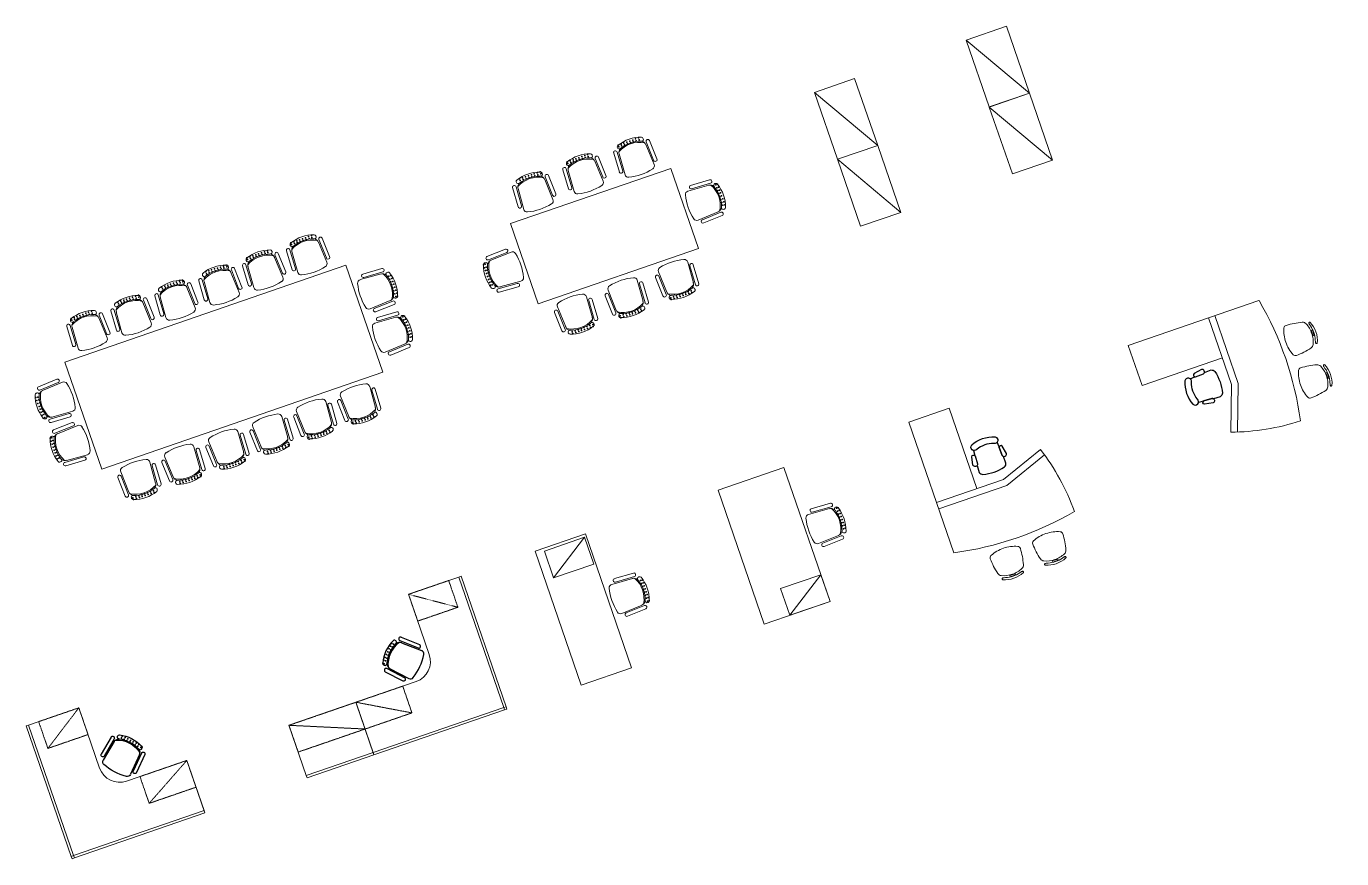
# Model space of a CAD drawing. Extents: x 760773 to 1075934, y 719259 to 1013331.
# Drawn here: x 766725 to 785309, y 850317 to 862081 of the extents above; entities that cross this region are included whole.
import ezdxf

# ---------------------------------------------------------------- set-up
doc = ezdxf.new("R2010")
doc.units = 0
doc.header["$MEASUREMENT"] = 0
doc.linetypes.add('HIDDEN', pattern=[0.375, 0.25, -0.125])
doc.layers.add('72471 FF-FUR', color=9, linetype='Continuous', lineweight=30)

# ---------------------------------------------------------------- blocks, each defined once
blk = doc.blocks.new('X7')
at = {"color": 0}
for p in [(36.290625, 43.35625), (36.334375, 43.35625), (36.378125, 43.35625), (36.421875, 43.35625), (36.465625, 43.35625), (36.509375, 43.35625), (36.553125, 43.35625), (36.596875, 43.35625)]:
    blk.add_point(p, dxfattribs=at)
blk = doc.blocks.new('c71')
at = {"color": 0, "linetype": 'ByBlock'}
for p, q in [((-0.268, 0.415), (-0.281, 0.135)), ((-0.218, 0.411), (-0.231, 0.131)), ((-0.2, 0.38), (-0.218, 0.073)), ((-0.192, 0.467), (-0.192, 0.475)), ((0.192, 0.467), (0.192, 0.475)), ((0.199, 0.378), (0.217, 0.074)), ((0.218, 0.411), (0.231, 0.131)), ((0.268, 0.415), (0.281, 0.135))]:
    blk.add_line(p, q, dxfattribs=at)
for centre, radius, start, end in [((-0.243, 0.413), 0.025, 356.2298, 176.2298), ((-0.118, 0.372), 0.082, 119.0663, 178.9882), ((0, 0.076), 0.382, 59.7683, 120.2317), ((-0.167, 0.474), 0.025, 100.3884, 177.4438), ((-0.167, 0.466), 0.025, 177.4438, 294.5277), ((0, 0.004), 0.524, 70.4182, 109.1761), ((0, 0.004), 0.467, 70.4182, 109.1761), ((0.167, 0.466), 0.025, 245.4723, 2.5562), ((0.117, 0.372), 0.0823, 1.0429, 60.6025), ((0.167, 0.474), 0.025, 2.5562, 69.1297), ((0.243, 0.413), 0.025, 3.7702, 183.7702), ((-0.256, 0.133), 0.025, 176.2298, 356.2298), ((-0.168, 0.069), 0.05, 176.2298, 256.6171), ((-0.002, 0.764), 0.764, 256.6171, 283.7289), ((0.167, 0.07), 0.05, 283.7289, 3.7913), ((0.256, 0.133), 0.025, 183.7702, 3.7702)]:
    blk.add_arc(centre, radius, start, end, dxfattribs=at)
for p in [(-36.463, -42.857), (-36.463, -42.882)]:
    blk.add_blockref('X7', p, dxfattribs=at)
blk = doc.blocks.new('ws-20001')
at = {"lineweight": -2}
for p, q in [((-2.015, -0.815), (-2.015, -0.065)), ((-1.115, -0.815), (-2.015, -0.815)), ((-0.815, -2.015), (-0.815, -1.115)), ((-0.815, -2.015), (-0.03, -2.015)), ((-0.065, -2.015), (-0.815, -2.015))]:
    blk.add_line(p, q, dxfattribs=at)
at = {"linetype": 'HIDDEN', "lineweight": -2, "ltscale": 0.001}
for p, q in [((-2.015, -0.815), (-1.615, -0.215)), ((-0.815, -2.015), (-0.415, -1.315))]:
    blk.add_line(p, q, dxfattribs=at)
at = {"lineweight": -2, "extrusion": (0, 0, -1), "flags": 128}
for points in [[(0.065, -0.065), (2.015, -0.065), (2.015, -0.03), (0.065, -0.03), (0.065, -0.065)], [(0.065, -2.015), (0.065, -0.065), (0.03, -0.065), (0.03, -2.015)]]:
    blk.add_lwpolyline(points, dxfattribs=at)
at = {"lineweight": -2, "extrusion": (0, 0, -1)}
blk.add_lwpolyline([(0.065, -0.03), (0.03, -0.03), (0.03, -0.065), (0.065, -0.065)], close=True, dxfattribs=at)
at = {"linetype": 'HIDDEN', "lineweight": -2, "ltscale": 0.001, "flags": 128}
for points in [[(-1.615, -0.215), (-2.015, -0.215), (-2.015, -0.815), (-1.615, -0.815), (-1.615, -0.215)], [(-0.415, -1.315), (-0.815, -1.315), (-0.815, -2.015), (-0.415, -2.015), (-0.415, -1.315)]]:
    blk.add_lwpolyline(points, dxfattribs=at)
at = {"lineweight": -2}
blk.add_arc((-1.115, -1.115), 0.3, 0, 89.9862, dxfattribs=at)
at = {"lineweight": -2, "rotation": 136.37928158431}
blk.add_blockref('c71', (-0.996, -0.996), dxfattribs=at)
blk = doc.blocks.new('END-BENCH1')
at = {"linetype": 'HIDDEN', "lineweight": -2, "ltscale": 0.001}
blk.add_line((-0.415, 0), (-0.815, 1), dxfattribs=at)
at = {"lineweight": -2, "flags": 128}
for points in [[(-0.815, 0), (-0.065, 0), (-0.065, 1), (-0.815, 1), (-0.815, 0)], [(-0.065, 0), (-0.03, 0), (-0.03, 1), (-0.065, 1), (-0.065, 0)]]:
    blk.add_lwpolyline(points, dxfattribs=at)
at = {"linetype": 'HIDDEN', "lineweight": -2, "ltscale": 0.001, "extrusion": (0, 0, -1), "flags": 128}
for points in [[(0.815, 1), (0.415, 1), (0.415, 0)], [(0.815, 1), (0.415, 1), (0.415, 0), (0.815, 0), (0.815, 1)]]:
    blk.add_lwpolyline(points, dxfattribs=at)
blk = doc.blocks.new('X301')
at = {"color": 0}
for p in [(36290.625, 43356.25), (36334.375, 43356.25), (36378.125, 43356.25), (36421.875, 43356.25), (36465.625, 43356.25), (36509.375, 43356.25), (36553.125, 43356.25), (36596.875, 43356.25)]:
    blk.add_point(p, dxfattribs=at)
blk = doc.blocks.new('c7_21')
at = {"color": 0, "linetype": 'ByBlock', "lineweight": -2}
for p, q in [((-268, 415), (-281, 135)), ((-218, 411), (-231, 131)), ((-200, 380), (-218, 73)), ((-192, 467), (-192, 475)), ((192, 467), (192, 475)), ((199, 378), (217, 74)), ((218, 411), (231, 131)), ((268, 415), (281, 135))]:
    blk.add_line(p, q, dxfattribs=at)
for centre, radius, start, end in [((-243, 413), 25, 356.2298, 176.2298), ((-118, 372), 82, 119.0663, 178.9882), ((0, 76), 382, 59.7683, 120.2317), ((-167, 474), 25, 100.3884, 177.4438), ((-167, 466), 25, 177.4438, 294.5277), ((0, 4), 524, 70.4182, 109.1761), ((0, 4), 467, 70.4182, 109.1761), ((167, 466), 25, 245.4723, 2.5562), ((117, 372), 82.3, 1.0429, 60.6025), ((167, 474), 25, 2.5562, 69.1297), ((243, 413), 25, 3.7702, 183.7702), ((-256, 133), 25, 176.2298, 356.2298), ((-168, 69), 50, 176.2298, 256.6171), ((-2, 764), 764, 256.6171, 283.7289), ((167, 70), 50, 283.7289, 3.7913), ((256, 133), 25, 183.7702, 3.7702)]:
    blk.add_arc(centre, radius, start, end, dxfattribs=at)
for p in [(-36463, -42857), (-36463, -42882)]:
    blk.add_blockref('X301', p, dxfattribs=at)
blk = doc.blocks.new('c7_11')
at = {"color": 0, "linetype": 'ByBlock', "lineweight": -2}
for p, q in [((-268, 415), (-281, 135)), ((-218, 411), (-231, 131)), ((-200, 380), (-218, 73)), ((-192, 467), (-192, 475)), ((192, 467), (192, 475)), ((199, 378), (217, 74)), ((218, 411), (231, 131)), ((268, 415), (281, 135))]:
    blk.add_line(p, q, dxfattribs=at)
for centre, radius, start, end in [((-243, 413), 25, 356.2298, 176.2298), ((-118, 372), 82, 119.0663, 178.9882), ((0, 76), 382, 59.7683, 120.2317), ((-167, 474), 25, 100.3884, 177.4438), ((-167, 466), 25, 177.4438, 294.5277), ((0, 4), 524, 70.4182, 109.1761), ((0, 4), 467, 70.4182, 109.1761), ((167, 466), 25, 245.4723, 2.5562), ((117, 372), 82.3, 1.0429, 60.6025), ((167, 474), 25, 2.5562, 69.1297), ((243, 413), 25, 3.7702, 183.7702), ((-256, 133), 25, 176.2298, 356.2298), ((-168, 69), 50, 176.2298, 256.6171), ((-2, 764), 764, 256.6171, 283.7289), ((167, 70), 50, 283.7289, 3.7913), ((256, 133), 25, 183.7702, 3.7702)]:
    blk.add_arc(centre, radius, start, end, dxfattribs=at)
for p in [(-36463, -42857), (-36463, -42882)]:
    blk.add_blockref('X301', p, dxfattribs=at)
blk = doc.blocks.new('A$C54B211B1')
at = {"layer": '72471 FF-FUR', "lineweight": 0, "ltscale": 0.001}
blk.add_line((-382, 0), (-982, 400), dxfattribs=at)
at = {"layer": '72471 FF-FUR', "lineweight": 0, "ltscale": 0.001, "flags": 128}
for points in [[(0, 2000), (-982, 2000), (-982, 0), (0, 0), (0, 2000)], [(-982, 400), (-982, 0), (-382, 0), (-382, 400), (-982, 400)]]:
    blk.add_lwpolyline(points, dxfattribs=at)
at = {"layer": '72471 FF-FUR', "lineweight": 0, "ltscale": 0.001, "extrusion": (0, 0, -1), "zscale": -0.9999999999999998, "rotation": 269.8269828903789}
blk.add_blockref('c7_11', (1023, 1044), dxfattribs=at)
blk = doc.blocks.new('CHAIR12')
at = {"color": 0, "linetype": 'ByBlock', "ltscale": 0.5, "flags": 128}
for points in [[(-0.00985, -0.00751), (-0.009, -0.01213, 0.736549), (-0.00707, -0.01197), (-0.00721, -0.00727, 0.857709), (-0.00985, -0.00751)], [(0.00693, -0.01509), (0.0072, -0.01228, -0.085099), (0.00707, -0.01197), (0.00721, -0.00727, -0.186029), (0.00776, -0.00648), (0.00786, -0.00252, 0.23574), (0.00635, -0.00079, 0.124929), (-0.00635, -0.00079, 0.23574), (-0.00786, -0.00252), (-0.00776, -0.00648, -0.186029), (-0.00721, -0.00727), (-0.00707, -0.01197, -0.085099), (-0.0072, -0.01228), (-0.00693, -0.01509)]]:
    blk.add_lwpolyline(points, format="xyb", dxfattribs=at)
at = {"color": 0, "linetype": 'ByBlock', "ltscale": 0.5, "extrusion": (0, 0, -1), "flags": 128}
for points in [[(-0.00985, -0.00751), (-0.009, -0.01213, 0.736549), (-0.00707, -0.01197), (-0.00721, -0.00727, 0.857709), (-0.00985, -0.00751)], [(0.00498, -0.01504, -0.178907), (-0.00498, -0.01504, 0.986284), (-0.00689, -0.0183, 0.201081), (0.00689, -0.0183, 0.986284), (0.00498, -0.01504)]]:
    blk.add_lwpolyline(points, format="xyb", dxfattribs=at)
blk = doc.blocks.new('Chair071')
at = {"lineweight": -2, "flags": 128}
for points in [[(0, 0.01554, 0.104546), (-0.00618, 0.01424, 0.229348), (-0.00765, 0.0125, 0.05399), (-0.009, 0.00323, 0.308249), (-0.00802, 0.00167, 0.103199), (0, 0, 0.103199)], [(-0.00426, 0.01613, -0.142221), (0.00426, 0.01613), (0.00506, 0.01593, 0.047635), (0.00572, 0.01583, 0.083355), (0.00615, 0.01588, 0.222875), (0.00633, 0.01604, 0.153024), (0.00637, 0.01642, 0.213168), (0.00618, 0.01669, 0.211623), (-0.00618, 0.01669, 0.213168), (-0.00637, 0.01642, 0.153024), (-0.00633, 0.01604, 0.222875), (-0.00615, 0.01588, 0.083355), (-0.00572, 0.01583, 0.047635), (-0.00506, 0.01593), (-0.00426, 0.01613)], [(0, 0, 0.103199), (0.00802, 0.00167, 0.308249), (0.009, 0.00323, 0.05399), (0.00765, 0.0125, 0.229348), (0.00618, 0.01424, 0.104546), (0, 0.01554, 0.104546)]]:
    blk.add_lwpolyline(points, format="xyb", dxfattribs=at)
at = {"color": 8, "lineweight": -2, "true_color": 0x7f7f7f, "flags": 128}
blk.add_lwpolyline([(0.00164, 0.01581), (0.00164, 0.01646), (-0.00164, 0.01646), (-0.00164, 0.01581), (0.00164, 0.01581)], dxfattribs=at)
blk = doc.blocks.new('mgr11')
at = {"color": 0, "lineweight": -2}
for p, q in [((-1.639, 0), (-1.639, -1.015)), ((-2.298, 0), (-0.345, 0)), ((-1.545, -0.998), (-1.545, 0)), ((-1.405, -1.659), (-1.639, -1.015)), ((-1.315, -1.63), (-1.545, -0.998))]:
    blk.add_line(p, q, dxfattribs=at)
at = {"color": 0, "lineweight": -2, "extrusion": (0, 0, -1), "flags": 128}
blk.add_lwpolyline([(0.345, 0), (0.345, -0.6), (1.545, -0.6)], dxfattribs=at)
at = {"color": 0, "lineweight": -2}
for centre, radius, start, end in [((2.225, -0.9), 4.612, 168.7476, 191.2501), ((-2.345, 1.4), 3.2, 270.8431, 288.7751)]:
    blk.add_arc(centre, radius, start, end, dxfattribs=at)
for name, p, xscale, yscale, zscale, rotation in [('Chair071', (-2.464, -0.682), 24.99999997136144, 25.00000008692805, 25.00000002914472, 90.00000289454144), ('CHAIR12', (-1.403, -0.908), 25.39998628385365, 25.39998628385365, 25.39998628385365, 90), ('Chair071', (-2.464, -1.317), 24.99999997136144, 25.00000008692805, 25.00000002914472, 90.00000289454144)]:
    blk.add_blockref(name, p, dxfattribs=dict(at, xscale=xscale, yscale=yscale, zscale=zscale, rotation=rotation))
blk = doc.blocks.new('cab100025')
at = {"layer": '72471 FF-FUR', "lineweight": 0, "ltscale": 0.001}
blk.add_line((-0.893, 0.75), (0, 0), dxfattribs=at)
at = {"layer": '72471 FF-FUR', "lineweight": 0, "ltscale": 0.001, "flags": 128}
blk.add_lwpolyline([(0, 0), (-0.326, 0.946), (-0.893, 0.75), (-0.567, -0.195), (0, 0)], dxfattribs=at)
blk = doc.blocks.new('cab100026')
at = {"layer": '72471 FF-FUR', "lineweight": 0, "ltscale": 0.001}
blk.add_line((-0.893, 0.75), (0, 0), dxfattribs=at)
at = {"layer": '72471 FF-FUR', "lineweight": 0, "ltscale": 0.001, "flags": 128}
blk.add_lwpolyline([(0, 0), (-0.326, 0.946), (-0.893, 0.75), (-0.567, -0.195), (0, 0)], dxfattribs=at)
blk = doc.blocks.new('cab100023')
at = {"layer": '72471 FF-FUR', "lineweight": 0, "ltscale": 0.001}
blk.add_line((-0.893, 0.75), (0, 0), dxfattribs=at)
at = {"layer": '72471 FF-FUR', "lineweight": 0, "ltscale": 0.001, "flags": 128}
blk.add_lwpolyline([(0, 0), (-0.326, 0.946), (-0.893, 0.75), (-0.567, -0.195), (0, 0)], dxfattribs=at)
blk = doc.blocks.new('cab100024')
at = {"layer": '72471 FF-FUR', "lineweight": 0, "ltscale": 0.001}
blk.add_line((-0.893, 0.75), (0, 0), dxfattribs=at)
at = {"layer": '72471 FF-FUR', "lineweight": 0, "ltscale": 0.001, "flags": 128}
blk.add_lwpolyline([(0, 0), (-0.326, 0.946), (-0.893, 0.75), (-0.567, -0.195), (0, 0)], dxfattribs=at)
blk = doc.blocks.new('X311')
at = {"color": 0}
for p in [(36.290625, 43.35625), (36.334375, 43.35625), (36.378125, 43.35625), (36.421875, 43.35625), (36.465625, 43.35625), (36.509375, 43.35625), (36.553125, 43.35625), (36.596875, 43.35625)]:
    blk.add_point(p, dxfattribs=at)
blk = doc.blocks.new('chair21')
at = {"color": 0, "linetype": 'ByBlock', "lineweight": -2}
for p, q in [((0.379, 0.202), (0.071, 0.218)), ((0.41, 0.22), (0.13, 0.232)), ((0.413, 0.27), (0.133, 0.282)), ((0.466, 0.195), (0.474, 0.195)), ((0.38, -0.197), (0.075, -0.217)), ((0.413, -0.215), (0.133, -0.23)), ((0.416, -0.265), (0.136, -0.28)), ((0.469, -0.19), (0.476, -0.189))]:
    blk.add_line(p, q, dxfattribs=at)
at = {"color": 0, "linetype": 'ByBlock', "lineweight": -2, "extrusion": (0, 0, -1)}
for centre, radius, start, end in [((-0.068, 0.168), 0.05, 13.0476, 93.4348), ((-0.132, 0.257), 0.025, 273.4348, 93.4348), ((-0.371, 0.12), 0.082, 90.6765, 150.5984), ((-0.076, 0.001), 0.382, 149.433, 209.8963), ((-0.412, 0.245), 0.025, 93.4348, 273.4348), ((-0.465, 0.17), 0.025, 335.1369, 92.2208), ((-0.473, 0.17), 0.025, 92.2208, 169.2762), ((-0.764, 0.007), 0.764, 345.9357, 13.0476), ((-0.004, 0), 0.467, 160.4885, 199.2465), ((-0.004, 0), 0.524, 160.4885, 199.2465), ((-0.071, -0.167), 0.05, 265.8733, 345.9357), ((-0.373, -0.115), 0.0823, 209.0622, 268.6218), ((-0.467, -0.165), 0.025, 267.1085, 24.1924), ((-0.475, -0.164), 0.025, 200.535, 267.1085), ((-0.134, -0.255), 0.025, 265.8945, 85.8945), ((-0.414, -0.24), 0.025, 85.8945, 265.8945)]:
    blk.add_arc(centre, radius, start, end, dxfattribs=at)
at = {"color": 0, "linetype": 'ByBlock', "lineweight": -2, "zscale": -1, "rotation": 270.3353334674846}
for p in [(-43.095, 36.211), (-43.069, 36.211)]:
    blk.add_blockref('X311', p, dxfattribs=at)

msp = doc.modelspace()

# ---------------------------------------------------------------- linework, layer by layer
at = {"layer": '72471 FF-FUR', "lineweight": 0, "ltscale": 0.001}
msp.add_line((774174.7408, 854286.02779), (774611.82468, 854859.57611), dxfattribs=at)
at = {"layer": '72471 FF-FUR', "lineweight": 0, "ltscale": 0.001, "flags": 128}
for points in [[(773563.75751, 859292.1058), (773954.4393, 858157.48349), (776223.68393, 858938.84708), (775833.00214, 860073.46939), (773563.75751, 859292.1058)], [(767269.63166, 857336.38861), (767790.54072, 855823.55887), (771761.71874, 857190.94512), (771240.80968, 858703.77486), (767269.63166, 857336.38861)], [(775274.6444, 853015.71696), (774623.50809, 854906.75411), (773914.36916, 854662.57799), (774565.50547, 852771.54084), (775274.6444, 853015.71696)], [(774742.05195, 854481.36868), (774611.82468, 854859.57611), (774044.51354, 854664.23522), (774174.7408, 854286.02779), (774742.05195, 854481.36868)]]:
    msp.add_lwpolyline(points, dxfattribs=at)

# ---------------------------------------------------------------- block references
at = {"lineweight": 0, "xscale": 999.9999999999975, "yscale": 999.9999999999975, "zscale": 999.9999999999975}
for name, p in [('cab100023', (780897.24731, 861135.61105)), ('cab100025', (778753.52862, 860396.67757)), ('cab100024', (781222.81593, 860190.09096)), ('cab100026', (779079.0972, 859451.15747))]:
    msp.add_blockref(name, p, dxfattribs=at)
at = {"layer": '72471 FF-FUR', "lineweight": 0, "ltscale": 0.001, "extrusion": (0, 0, -1)}
for name, p, xscale, yscale, zscale, rotation in [('chair21', (-775412.96159, 859986.67471), -999.9999999999985, 999.9999999999989, 999.9999999999984, 251.068058392488), ('chair21', (-774693.57561, 859751.54593), -999.9999999999985, 999.9999999999989, 999.9999999999984, 251.068058392488), ('chair21', (-776075.65982, 859522.13665), -999.9999999999998, 999.9999999999998, 999.9999999999995, 341.0680594068062), ('chair21', (-770789.82404, 858606.32493), -999.9999999999985, 999.9999999999989, 999.9999999999984, 251.068058392488), ('chair21', (-770168.86111, 858392.51025), -999.9999999999985, 999.9999999999989, 999.9999999999984, 251.068058392488), ('chair21', (-769547.89817, 858178.69556), 999.999999999999, 999.999999999999, 999.999999999999, 70.9319416024408), ('chair21', (-771442.67467, 858270.91271), 999.999999999999, 999.999999999999, 999.999999999999, 160.9319405880517), ('chair21', (-768926.93523, 857964.88088), 999.9999999999989, 999.9999999999989, 999.9999999999989, 70.93194160243921), ('chair21', (-768305.9723, 857751.06619), 999.9999999999989, 999.9999999999989, 999.9999999999989, 70.93194160243921), ('chair21', (-774408.22173, 858255.89643), -999.9999999999982, 999.9999999999972, 999.9999999999983, 71.06805839248811), ('chair21', (-767685.00936, 857537.2515), -999.9999999999982, 999.9999999999977, 999.9999999999984, 251.0680583924848), ('chair21', (-771654.29397, 857656.32564), -1000.000000000001, 1000.000000000001, 999.9999999999995, 341.0680594068011), ('chair21', (-767377.05643, 856871.00809), -1000.000000000002, 1000.000000000001, 999.9999999999995, 161.0680594068721), ('chair21', (-767588.67573, 856256.42101), 1000.000000000001, 1000.000000000001, 1000.000000000001, 340.9319405881227), ('ws-20001', (-773551.57352, 852413.27506), -1000.001580537664, 1000.001580537664, 1000.001580537661, 70.99999710291355)]:
    msp.add_blockref(name, p, dxfattribs=dict(at, xscale=xscale, yscale=yscale, zscale=zscale, rotation=rotation))
at = {"layer": '72471 FF-FUR', "lineweight": 0, "ltscale": 0.001}
for name, p, xscale, yscale, zscale, rotation in [('chair21', (773981.932, 859493.93171), -1000.000000000002, 1000.000000000003, 1000.000000000001, 289.0680551374015), ('chair21', (773711.86333, 858708.21625), -999.9999999999994, 999.9999999999994, 999.9999999999986, 19.06805091336575), ('chair21', (775839.25132, 858748.63943), -1000.000000000002, 1000.000000000002, 1000.000000000001, 109.0680551374016), ('chair21', (775127.60771, 858491.02521), -1000.000000000002, 1000.000000000002, 1000.000000000001, 109.0680551374016), ('chair21', (771346.34104, 856990.08222), -1000.000000000002, 1000.000000000002, 1000.000000000001, 109.0680551374016), ('chair21', (770725.3781, 856776.26754), -1000.000000000002, 1000.000000000002, 1000.000000000001, 109.0680551374016), ('chair21', (770104.41517, 856562.45285), 1000.000000000001, 1000.000000000001, 1000.000000000001, 288.9319448676695), ('chair21', (769483.45223, 856348.63816), 1000.000000000001, 1000.000000000001, 1000.000000000001, 288.931944867671), ('chair21', (768862.48929, 856134.82348), 1000.000000000001, 1000.000000000001, 1000.000000000001, 288.931944867671), ('chair21', (768241.52636, 855921.00879), -1000.000000000002, 1000.000000000002, 1000.000000000001, 109.0680551374047), ('ws-20001', (767352.37824, 850278.72273), -1000.001580537663, 1000.001580537664, 1000.001580537663, 109.0000028970862), ('END-BENCH1', (771646.36664, 851757.20756), -1000.001580537662, 1000.001580537662, 1000.001580537662, 109.0000028970862)]:
    msp.add_blockref(name, p, dxfattribs=dict(at, xscale=xscale, yscale=yscale, zscale=zscale, rotation=rotation))
at = {"layer": '72471 FF-FUR', "linetype": 'Continuous', "lineweight": 0, "ltscale": 0.001, "extrusion": (0, 0, -1), "xscale": 1000.00158053766, "yscale": 1000.00158053766, "zscale": 1000.00158053766, "rotation": 341.0000007748442}
msp.add_blockref('mgr11', (-781967.37346, 857457.99842), dxfattribs=at)
at = {"layer": '72471 FF-FUR', "linetype": 'Continuous', "lineweight": 0, "ltscale": 0.001, "xscale": 1000.001580537661, "yscale": 1000.001580537661, "zscale": 1000.001580537661, "rotation": 108.9999971079662}
msp.add_blockref('mgr11', (779082.65785, 856812.75874), dxfattribs=at)
at = {"layer": '72471 FF-FUR', "lineweight": 0, "xscale": -1, "rotation": 19.00000000253419}
msp.add_blockref('A$C54B211B1', (777150.96324, 853632.5845), dxfattribs=at)
at = {"layer": '72471 FF-FUR', "lineweight": 0, "ltscale": 0.001, "extrusion": (0, 0, -1), "zscale": -0.9999999999999998, "rotation": 70.82698288783422}
msp.add_blockref('c7_21', (-774998.69552, 853964.81924), dxfattribs=at)

doc.saveas('drawing.dxf')
